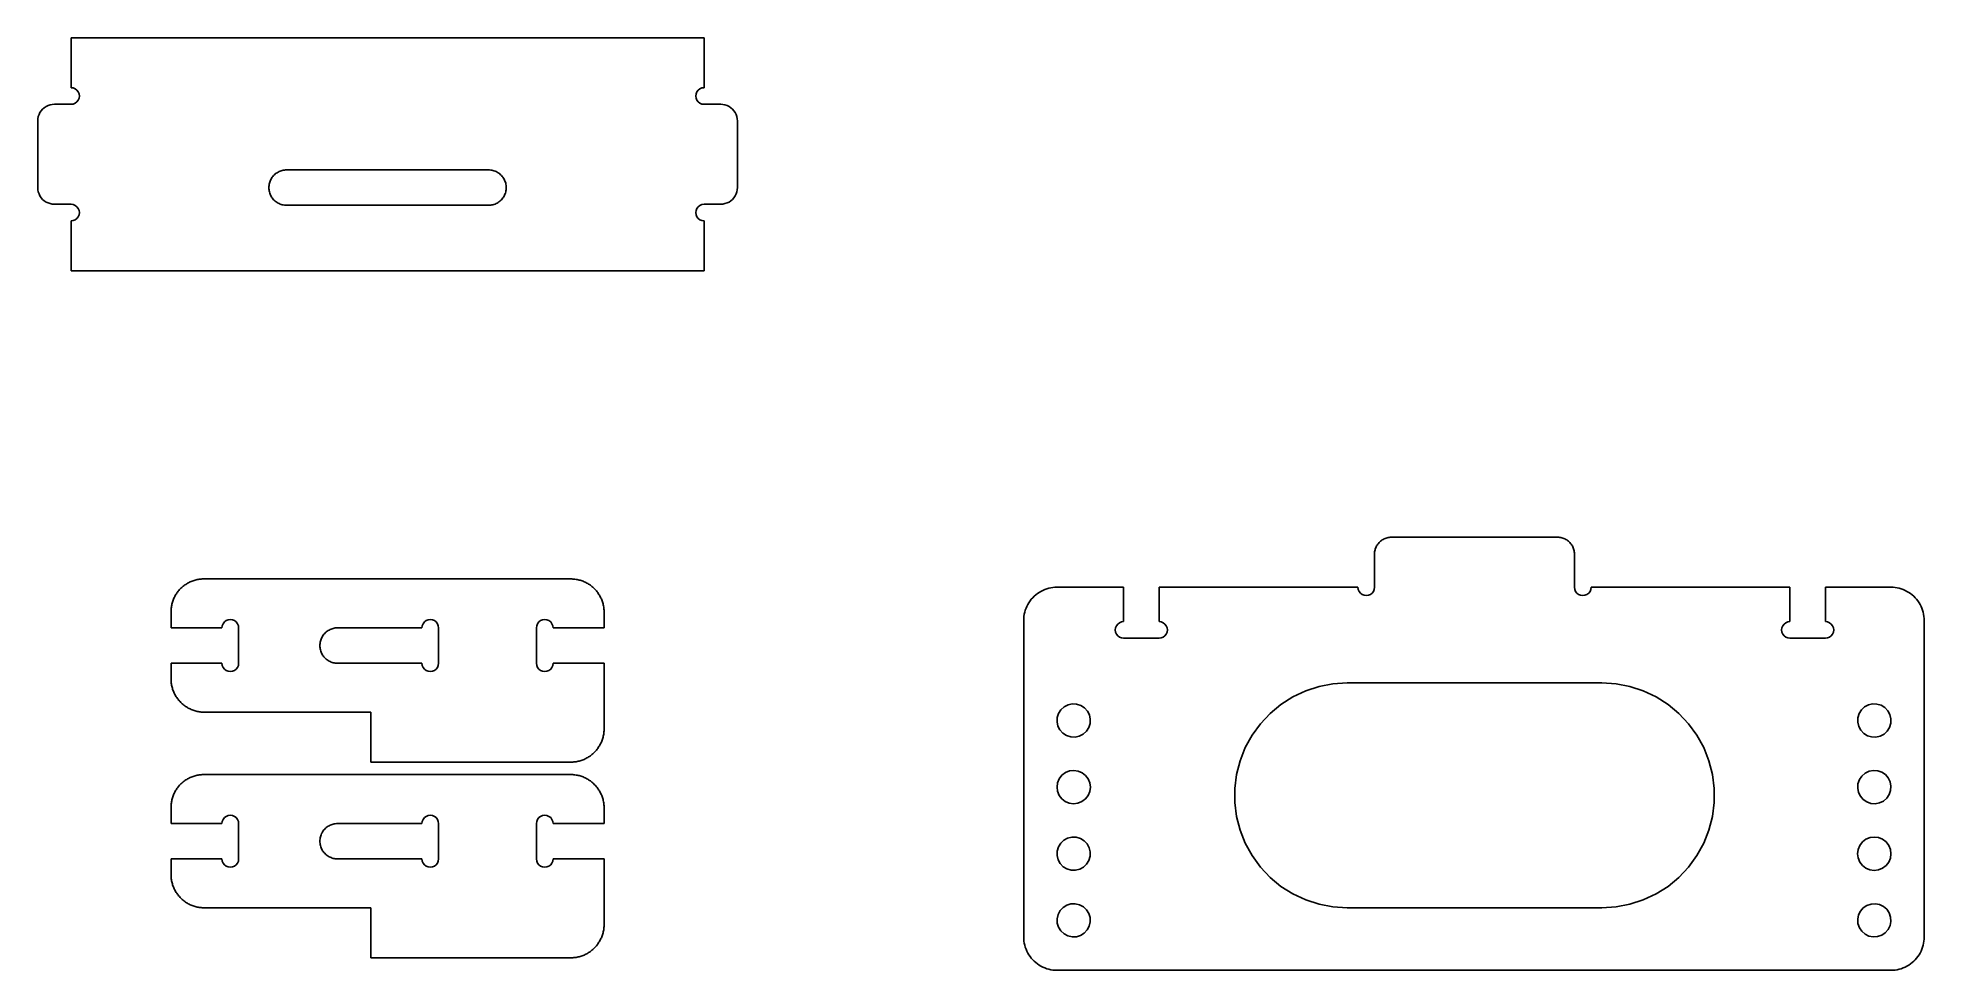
# Model space of a CAD drawing. Extents: x -14.2 to 14.2, y -7 to 7.
import ezdxf

# ---------------------------------------------------------------- set-up
doc = ezdxf.new("R2010")
doc.units = 0
doc.header["$MEASUREMENT"] = 0
doc.layers.get('0').update_dxf_attribs({"linetype": 'CONTINUOUS'})

msp = doc.modelspace()

# ---------------------------------------------------------------- linework, layer by layer
for p, q in [((-13.656, 7), (-4.156, 7)), ((-13.656, 6.25), (-13.656, 7)), ((-4.156, 6.25), (-4.156, 7)), ((-13.656, 6.25), (-13.624, 6.246)), ((-13.624, 6.246), (-13.594, 6.233)), ((-13.594, 6.233), (-13.568, 6.213)), ((-4.245, 6.213), (-4.219, 6.233)), ((-4.219, 6.233), (-4.189, 6.246)), ((-4.189, 6.246), (-4.156, 6.25)), ((-14.058, 5.948), (-14.083, 5.927)), ((-14.031, 5.967), (-14.058, 5.948)), ((-14.002, 5.981), (-14.031, 5.967)), ((-13.971, 5.991), (-14.002, 5.981)), ((-13.939, 5.998), (-13.971, 5.991)), ((-13.906, 6), (-13.939, 5.998)), ((-13.906, 6), (-13.656, 6)), ((-13.624, 6.004), (-13.656, 6)), ((-13.594, 6.017), (-13.624, 6.004)), ((-13.568, 6.037), (-13.594, 6.017)), ((-13.568, 6.213), (-13.548, 6.187)), ((-13.548, 6.062), (-13.568, 6.037)), ((-13.548, 6.187), (-13.536, 6.157)), ((-13.536, 6.093), (-13.548, 6.062)), ((-13.536, 6.157), (-13.531, 6.125)), ((-13.531, 6.125), (-13.536, 6.093)), ((-4.281, 6.125), (-4.277, 6.157)), ((-4.277, 6.093), (-4.281, 6.125)), ((-4.277, 6.157), (-4.265, 6.187)), ((-4.265, 6.062), (-4.277, 6.093)), ((-4.265, 6.187), (-4.245, 6.213)), ((-4.245, 6.037), (-4.265, 6.062)), ((-4.219, 6.017), (-4.245, 6.037)), ((-4.189, 6.004), (-4.219, 6.017)), ((-4.156, 6), (-4.189, 6.004)), ((-4.156, 6), (-3.906, 6)), ((-3.874, 5.998), (-3.906, 6)), ((-3.842, 5.991), (-3.874, 5.998)), ((-3.811, 5.981), (-3.842, 5.991)), ((-3.781, 5.967), (-3.811, 5.981)), ((-3.754, 5.948), (-3.781, 5.967)), ((-3.729, 5.927), (-3.754, 5.948)), ((-14.154, 5.783), (-14.156, 5.75)), ((-14.156, 4.75), (-14.156, 5.75)), ((-14.148, 5.815), (-14.154, 5.783)), ((-14.137, 5.846), (-14.148, 5.815)), ((-14.123, 5.875), (-14.137, 5.846)), ((-14.105, 5.902), (-14.123, 5.875)), ((-14.083, 5.927), (-14.105, 5.902)), ((-3.708, 5.902), (-3.729, 5.927)), ((-3.69, 5.875), (-3.708, 5.902)), ((-3.675, 5.846), (-3.69, 5.875)), ((-3.665, 5.815), (-3.675, 5.846)), ((-3.658, 5.783), (-3.665, 5.815)), ((-3.656, 5.75), (-3.658, 5.783)), ((-3.656, 5.75), (-3.656, 4.75)), ((-10.683, 4.8), (-10.679, 4.816)), ((-10.679, 4.816), (-10.674, 4.832)), ((-10.674, 4.832), (-10.669, 4.848)), ((-10.669, 4.848), (-10.662, 4.863)), ((-10.662, 4.863), (-10.655, 4.878)), ((-10.655, 4.878), (-10.646, 4.892)), ((-10.646, 4.892), (-10.637, 4.906)), ((-10.637, 4.906), (-10.627, 4.919)), ((-10.627, 4.919), (-10.616, 4.932)), ((-10.616, 4.932), (-10.604, 4.944)), ((-10.604, 4.944), (-10.591, 4.955)), ((-10.591, 4.955), (-10.578, 4.965)), ((-10.578, 4.965), (-10.564, 4.974)), ((-10.564, 4.974), (-10.55, 4.983)), ((-10.55, 4.983), (-10.535, 4.99)), ((-10.535, 4.99), (-10.52, 4.997)), ((-10.52, 4.997), (-10.504, 5.003)), ((-10.504, 5.003), (-10.488, 5.007)), ((-10.488, 5.007), (-10.472, 5.011)), ((-10.472, 5.011), (-10.455, 5.014)), ((-10.455, 5.014), (-10.439, 5.015)), ((-10.439, 5.015), (-10.422, 5.016)), ((-7.391, 5.016), (-10.422, 5.016)), ((-7.391, 5.016), (-7.374, 5.015)), ((-7.374, 5.015), (-7.357, 5.014)), ((-7.357, 5.014), (-7.341, 5.011)), ((-7.341, 5.011), (-7.325, 5.007)), ((-7.325, 5.007), (-7.309, 5.003)), ((-7.309, 5.003), (-7.293, 4.997)), ((-7.293, 4.997), (-7.278, 4.99)), ((-7.278, 4.99), (-7.263, 4.983)), ((-7.263, 4.983), (-7.248, 4.974)), ((-7.248, 4.974), (-7.234, 4.965)), ((-7.234, 4.965), (-7.221, 4.955)), ((-7.221, 4.955), (-7.209, 4.944)), ((-7.209, 4.944), (-7.197, 4.932)), ((-7.197, 4.932), (-7.186, 4.919)), ((-7.186, 4.919), (-7.176, 4.906)), ((-7.176, 4.906), (-7.166, 4.892)), ((-7.166, 4.892), (-7.158, 4.878)), ((-7.158, 4.878), (-7.15, 4.863)), ((-7.15, 4.863), (-7.144, 4.848)), ((-7.144, 4.848), (-7.138, 4.832)), ((-7.138, 4.832), (-7.133, 4.816)), ((-7.133, 4.816), (-7.13, 4.8)), ((-14.154, 4.717), (-14.156, 4.75)), ((-14.148, 4.685), (-14.154, 4.717)), ((-14.137, 4.654), (-14.148, 4.685)), ((-14.123, 4.625), (-14.137, 4.654)), ((-14.105, 4.598), (-14.123, 4.625)), ((-14.083, 4.573), (-14.105, 4.598)), ((-14.058, 4.552), (-14.083, 4.573)), ((-14.031, 4.533), (-14.058, 4.552)), ((-14.002, 4.519), (-14.031, 4.533)), ((-10.688, 4.75), (-10.687, 4.767)), ((-10.687, 4.733), (-10.688, 4.75)), ((-10.687, 4.767), (-10.685, 4.783)), ((-10.685, 4.717), (-10.687, 4.733)), ((-10.685, 4.783), (-10.683, 4.8)), ((-10.683, 4.7), (-10.685, 4.717)), ((-10.679, 4.684), (-10.683, 4.7)), ((-10.674, 4.668), (-10.679, 4.684)), ((-10.669, 4.652), (-10.674, 4.668)), ((-10.662, 4.637), (-10.669, 4.652)), ((-10.655, 4.622), (-10.662, 4.637)), ((-10.646, 4.608), (-10.655, 4.622)), ((-10.637, 4.594), (-10.646, 4.608)), ((-10.627, 4.581), (-10.637, 4.594)), ((-10.616, 4.568), (-10.627, 4.581)), ((-10.604, 4.556), (-10.616, 4.568)), ((-10.591, 4.545), (-10.604, 4.556)), ((-10.578, 4.535), (-10.591, 4.545)), ((-10.564, 4.526), (-10.578, 4.535)), ((-7.234, 4.535), (-7.248, 4.526)), ((-7.221, 4.545), (-7.234, 4.535)), ((-7.209, 4.556), (-7.221, 4.545)), ((-7.197, 4.568), (-7.209, 4.556)), ((-7.186, 4.581), (-7.197, 4.568)), ((-7.176, 4.594), (-7.186, 4.581)), ((-7.166, 4.608), (-7.176, 4.594)), ((-7.158, 4.622), (-7.166, 4.608)), ((-7.15, 4.637), (-7.158, 4.622)), ((-7.144, 4.652), (-7.15, 4.637)), ((-7.138, 4.668), (-7.144, 4.652)), ((-7.133, 4.684), (-7.138, 4.668)), ((-7.13, 4.7), (-7.133, 4.684)), ((-7.13, 4.8), (-7.127, 4.783)), ((-7.127, 4.717), (-7.13, 4.7)), ((-7.127, 4.783), (-7.126, 4.767)), ((-7.126, 4.733), (-7.127, 4.717)), ((-7.126, 4.767), (-7.125, 4.75)), ((-7.125, 4.75), (-7.126, 4.733)), ((-3.781, 4.533), (-3.811, 4.519)), ((-3.754, 4.552), (-3.781, 4.533)), ((-3.729, 4.573), (-3.754, 4.552)), ((-3.708, 4.598), (-3.729, 4.573)), ((-3.69, 4.625), (-3.708, 4.598)), ((-3.675, 4.654), (-3.69, 4.625)), ((-3.665, 4.685), (-3.675, 4.654)), ((-3.658, 4.717), (-3.665, 4.685)), ((-3.656, 4.75), (-3.658, 4.717)), ((-13.971, 4.509), (-14.002, 4.519)), ((-13.939, 4.502), (-13.971, 4.509)), ((-13.906, 4.5), (-13.939, 4.502)), ((-13.656, 4.5), (-13.906, 4.5)), ((-13.656, 4.5), (-13.624, 4.496)), ((-13.624, 4.254), (-13.656, 4.25)), ((-13.656, 4.25), (-13.656, 3.5)), ((-13.624, 4.496), (-13.594, 4.483)), ((-13.594, 4.267), (-13.624, 4.254)), ((-13.594, 4.483), (-13.568, 4.463)), ((-13.568, 4.287), (-13.594, 4.267)), ((-13.568, 4.463), (-13.548, 4.437)), ((-13.548, 4.312), (-13.568, 4.287)), ((-13.548, 4.437), (-13.536, 4.407)), ((-13.536, 4.343), (-13.548, 4.312)), ((-13.536, 4.407), (-13.531, 4.375)), ((-13.531, 4.375), (-13.536, 4.343)), ((-10.55, 4.517), (-10.564, 4.526)), ((-10.535, 4.51), (-10.55, 4.517)), ((-10.52, 4.503), (-10.535, 4.51)), ((-10.504, 4.497), (-10.52, 4.503)), ((-10.488, 4.493), (-10.504, 4.497)), ((-10.472, 4.489), (-10.488, 4.493)), ((-10.455, 4.486), (-10.472, 4.489)), ((-10.439, 4.485), (-10.455, 4.486)), ((-10.422, 4.484), (-10.439, 4.485)), ((-10.422, 4.484), (-7.391, 4.484)), ((-7.374, 4.485), (-7.391, 4.484)), ((-7.357, 4.486), (-7.374, 4.485)), ((-7.341, 4.489), (-7.357, 4.486)), ((-7.325, 4.493), (-7.341, 4.489)), ((-7.309, 4.497), (-7.325, 4.493)), ((-7.293, 4.503), (-7.309, 4.497)), ((-7.278, 4.51), (-7.293, 4.503)), ((-7.263, 4.517), (-7.278, 4.51)), ((-7.248, 4.526), (-7.263, 4.517)), ((-4.281, 4.375), (-4.277, 4.407)), ((-4.277, 4.343), (-4.281, 4.375)), ((-4.277, 4.407), (-4.265, 4.437)), ((-4.265, 4.312), (-4.277, 4.343)), ((-4.265, 4.437), (-4.245, 4.463)), ((-4.245, 4.287), (-4.265, 4.312)), ((-4.245, 4.463), (-4.219, 4.483)), ((-4.219, 4.267), (-4.245, 4.287)), ((-4.219, 4.483), (-4.189, 4.496)), ((-4.189, 4.254), (-4.219, 4.267)), ((-4.189, 4.496), (-4.156, 4.5)), ((-4.156, 4.25), (-4.189, 4.254)), ((-3.906, 4.5), (-4.156, 4.5)), ((-4.156, 4.25), (-4.156, 3.5)), ((-3.874, 4.502), (-3.906, 4.5)), ((-3.842, 4.509), (-3.874, 4.502)), ((-3.811, 4.519), (-3.842, 4.509)), ((-4.156, 3.5), (-13.656, 3.5)), ((5.997, -0.557), (5.985, -0.568)), ((6.009, -0.548), (5.997, -0.557)), ((6.022, -0.539), (6.009, -0.548)), ((6.036, -0.531), (6.022, -0.539)), ((6.05, -0.524), (6.036, -0.531)), ((6.064, -0.518), (6.05, -0.524)), ((6.079, -0.512), (6.064, -0.518)), ((6.094, -0.508), (6.079, -0.512)), ((6.109, -0.504), (6.094, -0.508)), ((6.125, -0.502), (6.109, -0.504)), ((6.141, -0.5), (6.125, -0.502)), ((6.156, -0.5), (6.141, -0.5)), ((6.156, -0.5), (8.656, -0.5)), ((8.672, -0.5), (8.656, -0.5)), ((8.688, -0.502), (8.672, -0.5)), ((8.703, -0.504), (8.688, -0.502)), ((8.718, -0.508), (8.703, -0.504)), ((8.734, -0.512), (8.718, -0.508)), ((8.748, -0.518), (8.734, -0.512)), ((8.763, -0.524), (8.748, -0.518)), ((8.777, -0.531), (8.763, -0.524)), ((8.79, -0.539), (8.777, -0.531)), ((8.803, -0.548), (8.79, -0.539)), ((8.816, -0.557), (8.803, -0.548)), ((8.827, -0.568), (8.816, -0.557)), ((5.907, -0.734), (5.906, -0.75)), ((5.906, -0.75), (5.906, -1.25)), ((5.908, -0.719), (5.907, -0.734)), ((5.911, -0.703), (5.908, -0.719)), ((5.914, -0.688), (5.911, -0.703)), ((5.918, -0.673), (5.914, -0.688)), ((5.924, -0.658), (5.918, -0.673)), ((5.93, -0.644), (5.924, -0.658)), ((5.937, -0.63), (5.93, -0.644)), ((5.945, -0.616), (5.937, -0.63)), ((5.954, -0.603), (5.945, -0.616)), ((5.964, -0.591), (5.954, -0.603)), ((5.974, -0.579), (5.964, -0.591)), ((5.985, -0.568), (5.974, -0.579)), ((8.838, -0.579), (8.827, -0.568)), ((8.849, -0.591), (8.838, -0.579)), ((8.859, -0.603), (8.849, -0.591)), ((8.867, -0.616), (8.859, -0.603)), ((8.875, -0.63), (8.867, -0.616)), ((8.882, -0.644), (8.875, -0.63)), ((8.889, -0.658), (8.882, -0.644)), ((8.894, -0.673), (8.889, -0.658)), ((8.898, -0.688), (8.894, -0.673)), ((8.902, -0.703), (8.898, -0.688)), ((8.904, -0.719), (8.902, -0.703)), ((8.906, -0.734), (8.904, -0.719)), ((8.906, -0.75), (8.906, -0.734)), ((8.906, -1.25), (8.906, -0.75)), ((-11.749, -1.132), (-11.764, -1.135)), ((-11.733, -1.13), (-11.749, -1.132)), ((-11.718, -1.128), (-11.733, -1.13)), ((-11.703, -1.126), (-11.718, -1.128)), ((-11.687, -1.125), (-11.703, -1.126)), ((-11.672, -1.125), (-11.687, -1.125)), ((-6.156, -1.125), (-11.672, -1.125)), ((-6.156, -1.125), (-6.141, -1.125)), ((-6.141, -1.125), (-6.125, -1.126)), ((-6.125, -1.126), (-6.109, -1.127)), ((-6.109, -1.127), (-6.094, -1.129)), ((-6.094, -1.129), (-6.078, -1.131)), ((-6.078, -1.131), (-6.063, -1.134)), ((-12.113, -1.415), (-12.119, -1.429)), ((-12.106, -1.401), (-12.113, -1.415)), ((-12.099, -1.387), (-12.106, -1.401)), ((-12.092, -1.373), (-12.099, -1.387)), ((-12.084, -1.36), (-12.092, -1.373)), ((-12.075, -1.347), (-12.084, -1.36)), ((-12.067, -1.334), (-12.075, -1.347)), ((-12.058, -1.322), (-12.067, -1.334)), ((-12.048, -1.309), (-12.058, -1.322)), ((-12.038, -1.297), (-12.048, -1.309)), ((-12.028, -1.286), (-12.038, -1.297)), ((-12.018, -1.275), (-12.028, -1.286)), ((-12.007, -1.264), (-12.018, -1.275)), ((-11.995, -1.253), (-12.007, -1.264)), ((-11.984, -1.243), (-11.995, -1.253)), ((-11.972, -1.233), (-11.984, -1.243)), ((-11.96, -1.223), (-11.972, -1.233)), ((-11.947, -1.214), (-11.96, -1.223)), ((-11.934, -1.206), (-11.947, -1.214)), ((-11.921, -1.197), (-11.934, -1.206)), ((-11.908, -1.19), (-11.921, -1.197)), ((-11.894, -1.182), (-11.908, -1.19)), ((-11.881, -1.175), (-11.894, -1.182)), ((-11.867, -1.169), (-11.881, -1.175)), ((-11.852, -1.162), (-11.867, -1.169)), ((-11.838, -1.157), (-11.852, -1.162)), ((-11.823, -1.151), (-11.838, -1.157)), ((-11.809, -1.147), (-11.823, -1.151)), ((-11.794, -1.142), (-11.809, -1.147)), ((-11.779, -1.139), (-11.794, -1.142)), ((-11.764, -1.135), (-11.779, -1.139)), ((-6.063, -1.134), (-6.047, -1.137)), ((-6.047, -1.137), (-6.032, -1.141)), ((-6.032, -1.141), (-6.017, -1.145)), ((-6.017, -1.145), (-6.002, -1.149)), ((-6.002, -1.149), (-5.987, -1.155)), ((-5.987, -1.155), (-5.972, -1.16)), ((-5.972, -1.16), (-5.958, -1.166)), ((-5.958, -1.166), (-5.943, -1.173)), ((-5.943, -1.173), (-5.929, -1.179)), ((-5.929, -1.179), (-5.915, -1.187)), ((-5.915, -1.187), (-5.902, -1.195)), ((-5.902, -1.195), (-5.888, -1.203)), ((-5.888, -1.203), (-5.875, -1.211)), ((-5.875, -1.211), (-5.862, -1.22)), ((-5.862, -1.22), (-5.85, -1.23)), ((-5.85, -1.23), (-5.838, -1.24)), ((-5.838, -1.24), (-5.826, -1.25)), ((-5.826, -1.25), (-5.814, -1.261)), ((-5.814, -1.261), (-5.803, -1.271)), ((-5.803, -1.271), (-5.792, -1.283)), ((-5.792, -1.283), (-5.781, -1.294)), ((-5.781, -1.294), (-5.771, -1.306)), ((-5.771, -1.306), (-5.761, -1.319)), ((-5.761, -1.319), (-5.752, -1.331)), ((-5.752, -1.331), (-5.743, -1.344)), ((-5.743, -1.344), (-5.734, -1.357)), ((-5.734, -1.357), (-5.726, -1.37)), ((-5.726, -1.37), (-5.718, -1.384)), ((-5.718, -1.384), (-5.711, -1.398)), ((-5.711, -1.398), (-5.704, -1.412)), ((-5.704, -1.412), (-5.697, -1.426)), ((0.755, -1.431), (0.776, -1.408)), ((0.776, -1.408), (0.798, -1.386)), ((0.798, -1.386), (0.822, -1.365)), ((0.822, -1.365), (0.847, -1.345)), ((0.847, -1.345), (0.873, -1.328)), ((0.873, -1.328), (0.9, -1.312)), ((0.9, -1.312), (0.928, -1.298)), ((0.928, -1.298), (0.957, -1.285)), ((0.957, -1.285), (0.986, -1.274)), ((0.986, -1.274), (1.016, -1.266)), ((1.016, -1.266), (1.047, -1.259)), ((1.047, -1.259), (1.078, -1.254)), ((1.078, -1.254), (1.109, -1.251)), ((1.109, -1.251), (1.141, -1.25)), ((2.141, -1.25), (1.141, -1.25)), ((2.141, -1.766), (2.141, -1.25)), ((2.672, -1.25), (2.672, -1.766)), ((5.656, -1.25), (2.672, -1.25)), ((5.661, -1.282), (5.656, -1.25)), ((5.673, -1.312), (5.661, -1.282)), ((5.693, -1.338), (5.673, -1.312)), ((5.719, -1.358), (5.693, -1.338)), ((5.749, -1.371), (5.719, -1.358)), ((5.781, -1.375), (5.749, -1.371)), ((5.814, -1.371), (5.781, -1.375)), ((5.844, -1.358), (5.814, -1.371)), ((5.87, -1.338), (5.844, -1.358)), ((5.89, -1.312), (5.87, -1.338)), ((5.902, -1.282), (5.89, -1.312)), ((5.906, -1.25), (5.902, -1.282)), ((8.911, -1.282), (8.906, -1.25)), ((8.923, -1.312), (8.911, -1.282)), ((8.943, -1.338), (8.923, -1.312)), ((8.969, -1.358), (8.943, -1.338)), ((8.999, -1.371), (8.969, -1.358)), ((9.031, -1.375), (8.999, -1.371)), ((9.064, -1.371), (9.031, -1.375)), ((9.094, -1.358), (9.064, -1.371)), ((9.12, -1.338), (9.094, -1.358)), ((9.14, -1.312), (9.12, -1.338)), ((9.152, -1.282), (9.14, -1.312)), ((9.156, -1.25), (9.152, -1.282)), ((12.141, -1.25), (9.156, -1.25)), ((12.141, -1.25), (12.141, -1.766)), ((13.656, -1.25), (12.672, -1.25)), ((12.672, -1.766), (12.672, -1.25)), ((13.688, -1.251), (13.656, -1.25)), ((13.719, -1.254), (13.688, -1.251)), ((13.75, -1.259), (13.719, -1.254)), ((13.781, -1.266), (13.75, -1.259)), ((13.811, -1.274), (13.781, -1.266)), ((13.84, -1.285), (13.811, -1.274)), ((13.869, -1.298), (13.84, -1.285)), ((13.897, -1.312), (13.869, -1.298)), ((13.924, -1.328), (13.897, -1.312)), ((13.95, -1.345), (13.924, -1.328)), ((13.975, -1.365), (13.95, -1.345)), ((13.999, -1.386), (13.975, -1.365)), ((14.021, -1.408), (13.999, -1.386)), ((14.042, -1.431), (14.021, -1.408)), ((-12.155, -1.578), (-12.156, -1.594)), ((-12.156, -1.594), (-12.156, -1.609)), ((-12.156, -1.609), (-12.156, -1.859)), ((-12.153, -1.563), (-12.155, -1.578)), ((-12.151, -1.548), (-12.153, -1.563)), ((-12.149, -1.532), (-12.151, -1.548)), ((-12.146, -1.517), (-12.149, -1.532)), ((-12.143, -1.502), (-12.146, -1.517)), ((-12.139, -1.487), (-12.143, -1.502)), ((-12.135, -1.472), (-12.139, -1.487)), ((-12.13, -1.458), (-12.135, -1.472)), ((-12.125, -1.443), (-12.13, -1.458)), ((-12.119, -1.429), (-12.125, -1.443)), ((-5.697, -1.426), (-5.691, -1.441)), ((-5.691, -1.441), (-5.686, -1.456)), ((-5.686, -1.456), (-5.681, -1.47)), ((-5.681, -1.47), (-5.676, -1.486)), ((-5.676, -1.486), (-5.672, -1.501)), ((-5.672, -1.501), (-5.668, -1.516)), ((-5.668, -1.516), (-5.665, -1.531)), ((-5.665, -1.531), (-5.662, -1.547)), ((-5.662, -1.547), (-5.66, -1.562)), ((-5.66, -1.562), (-5.658, -1.578)), ((-5.658, -1.578), (-5.657, -1.594)), ((-5.657, -1.594), (-5.656, -1.609)), ((-5.656, -1.609), (-5.656, -1.625)), ((-5.656, -1.859), (-5.656, -1.625)), ((0.642, -1.719), (0.645, -1.687)), ((0.645, -1.687), (0.649, -1.656)), ((0.649, -1.656), (0.656, -1.626)), ((0.656, -1.626), (0.665, -1.595)), ((0.665, -1.595), (0.676, -1.566)), ((0.676, -1.566), (0.688, -1.537)), ((0.688, -1.537), (0.702, -1.509)), ((0.702, -1.509), (0.718, -1.482)), ((0.718, -1.482), (0.736, -1.456)), ((0.736, -1.456), (0.755, -1.431)), ((14.061, -1.456), (14.042, -1.431)), ((14.078, -1.482), (14.061, -1.456)), ((14.094, -1.509), (14.078, -1.482)), ((14.109, -1.537), (14.094, -1.509)), ((14.121, -1.566), (14.109, -1.537)), ((14.132, -1.595), (14.121, -1.566)), ((14.141, -1.626), (14.132, -1.595)), ((14.147, -1.656), (14.141, -1.626)), ((14.152, -1.687), (14.147, -1.656)), ((14.155, -1.719), (14.152, -1.687)), ((-11.391, -1.859), (-12.156, -1.859)), ((-11.391, -1.859), (-11.386, -1.827)), ((-11.386, -1.827), (-11.374, -1.797)), ((-11.374, -1.797), (-11.354, -1.771)), ((-11.354, -1.771), (-11.328, -1.751)), ((-11.328, -1.751), (-11.298, -1.739)), ((-11.298, -1.739), (-11.266, -1.734)), ((-11.266, -1.734), (-11.233, -1.739)), ((-11.233, -1.739), (-11.203, -1.751)), ((-11.203, -1.751), (-11.177, -1.771)), ((-11.177, -1.771), (-11.157, -1.797)), ((-11.157, -1.797), (-11.145, -1.827)), ((-11.145, -1.827), (-11.141, -1.859)), ((-11.141, -2.391), (-11.141, -1.859)), ((-9.881, -1.983), (-9.871, -1.969)), ((-9.871, -1.969), (-9.861, -1.956)), ((-9.861, -1.956), (-9.85, -1.943)), ((-9.85, -1.943), (-9.838, -1.931)), ((-9.838, -1.931), (-9.826, -1.92)), ((-9.826, -1.92), (-9.812, -1.91)), ((-9.812, -1.91), (-9.799, -1.901)), ((-9.799, -1.901), (-9.784, -1.892)), ((-9.784, -1.892), (-9.769, -1.885)), ((-9.769, -1.885), (-9.754, -1.878)), ((-9.754, -1.878), (-9.738, -1.872)), ((-9.738, -1.872), (-9.722, -1.868)), ((-9.722, -1.868), (-9.706, -1.864)), ((-9.706, -1.864), (-9.69, -1.861)), ((-9.69, -1.861), (-9.673, -1.86)), ((-9.673, -1.86), (-9.656, -1.859)), ((-8.391, -1.859), (-9.656, -1.859)), ((-8.386, -1.827), (-8.391, -1.859)), ((-8.374, -1.797), (-8.386, -1.827)), ((-8.354, -1.771), (-8.374, -1.797)), ((-8.328, -1.751), (-8.354, -1.771)), ((-8.298, -1.739), (-8.328, -1.751)), ((-8.266, -1.734), (-8.298, -1.739)), ((-8.233, -1.739), (-8.266, -1.734)), ((-8.203, -1.751), (-8.233, -1.739)), ((-8.177, -1.771), (-8.203, -1.751)), ((-8.157, -1.797), (-8.177, -1.771)), ((-8.145, -1.827), (-8.157, -1.797)), ((-8.141, -1.859), (-8.145, -1.827)), ((-8.141, -1.859), (-8.141, -2.391)), ((-6.672, -1.859), (-6.668, -1.827)), ((-6.672, -2.391), (-6.672, -1.859)), ((-6.668, -1.827), (-6.655, -1.797)), ((-6.655, -1.797), (-6.635, -1.771)), ((-6.635, -1.771), (-6.609, -1.751)), ((-6.609, -1.751), (-6.579, -1.739)), ((-6.579, -1.739), (-6.547, -1.734)), ((-6.547, -1.734), (-6.515, -1.739)), ((-6.515, -1.739), (-6.484, -1.751)), ((-6.484, -1.751), (-6.458, -1.771)), ((-6.458, -1.771), (-6.439, -1.797)), ((-6.439, -1.797), (-6.426, -1.827)), ((-6.426, -1.827), (-6.422, -1.859)), ((-6.422, -1.859), (-5.656, -1.859)), ((0.641, -1.75), (0.642, -1.719)), ((0.641, -6.5), (0.641, -1.75)), ((2.016, -1.891), (2.02, -1.858)), ((2.02, -1.923), (2.016, -1.891)), ((2.02, -1.858), (2.032, -1.828)), ((2.032, -1.953), (2.02, -1.923)), ((2.032, -1.828), (2.052, -1.802)), ((2.052, -1.979), (2.032, -1.953)), ((2.052, -1.802), (2.078, -1.782)), ((2.078, -1.999), (2.052, -1.979)), ((2.078, -1.782), (2.108, -1.77)), ((2.108, -1.77), (2.141, -1.766)), ((2.672, -1.766), (2.704, -1.77)), ((2.704, -1.77), (2.734, -1.782)), ((2.734, -1.782), (2.76, -1.802)), ((2.76, -1.979), (2.734, -1.999)), ((2.76, -1.802), (2.78, -1.828)), ((2.78, -1.953), (2.76, -1.979)), ((2.78, -1.828), (2.793, -1.858)), ((2.793, -1.923), (2.78, -1.953)), ((2.793, -1.858), (2.797, -1.891)), ((2.797, -1.891), (2.793, -1.923)), ((12.016, -1.891), (12.02, -1.858)), ((12.02, -1.923), (12.016, -1.891)), ((12.02, -1.858), (12.032, -1.828)), ((12.032, -1.953), (12.02, -1.923)), ((12.032, -1.828), (12.052, -1.802)), ((12.052, -1.979), (12.032, -1.953)), ((12.052, -1.802), (12.078, -1.782)), ((12.078, -1.999), (12.052, -1.979)), ((12.078, -1.782), (12.108, -1.77)), ((12.108, -1.77), (12.141, -1.766)), ((12.672, -1.766), (12.704, -1.77)), ((12.704, -1.77), (12.734, -1.782)), ((12.734, -1.782), (12.76, -1.802)), ((12.76, -1.979), (12.734, -1.999)), ((12.76, -1.802), (12.78, -1.828)), ((12.78, -1.953), (12.76, -1.979)), ((12.78, -1.828), (12.793, -1.858)), ((12.793, -1.923), (12.78, -1.953)), ((12.793, -1.858), (12.797, -1.891)), ((12.797, -1.891), (12.793, -1.923)), ((14.156, -1.75), (14.155, -1.719)), ((14.156, -1.75), (14.156, -6.5)), ((-9.922, -2.125), (-9.921, -2.108)), ((-9.921, -2.142), (-9.922, -2.125)), ((-9.921, -2.108), (-9.92, -2.092)), ((-9.92, -2.158), (-9.921, -2.142)), ((-9.92, -2.092), (-9.917, -2.075)), ((-9.917, -2.175), (-9.92, -2.158)), ((-9.917, -2.075), (-9.914, -2.059)), ((-9.914, -2.191), (-9.917, -2.175)), ((-9.914, -2.059), (-9.909, -2.043)), ((-9.909, -2.207), (-9.914, -2.191)), ((-9.909, -2.043), (-9.903, -2.027)), ((-9.903, -2.223), (-9.909, -2.207)), ((-9.903, -2.027), (-9.897, -2.012)), ((-9.897, -2.238), (-9.903, -2.223)), ((-9.897, -2.012), (-9.889, -1.997)), ((-9.889, -2.253), (-9.897, -2.238)), ((-9.889, -1.997), (-9.881, -1.983)), ((-9.881, -2.267), (-9.889, -2.253)), ((2.108, -2.011), (2.078, -1.999)), ((2.141, -2.016), (2.108, -2.011)), ((2.672, -2.016), (2.141, -2.016)), ((2.704, -2.011), (2.672, -2.016)), ((2.734, -1.999), (2.704, -2.011)), ((12.108, -2.011), (12.078, -1.999)), ((12.141, -2.016), (12.108, -2.011)), ((12.141, -2.016), (12.672, -2.016)), ((12.704, -2.011), (12.672, -2.016)), ((12.734, -1.999), (12.704, -2.011)), ((-12.156, -2.625), (-12.156, -2.391)), ((-12.156, -2.391), (-11.391, -2.391)), ((-11.386, -2.423), (-11.391, -2.391)), ((-11.374, -2.453), (-11.386, -2.423)), ((-11.354, -2.479), (-11.374, -2.453)), ((-11.328, -2.499), (-11.354, -2.479)), ((-11.298, -2.511), (-11.328, -2.499)), ((-11.266, -2.516), (-11.298, -2.511)), ((-11.233, -2.511), (-11.266, -2.516)), ((-11.203, -2.499), (-11.233, -2.511)), ((-11.177, -2.479), (-11.203, -2.499)), ((-11.157, -2.453), (-11.177, -2.479)), ((-11.145, -2.423), (-11.157, -2.453)), ((-11.141, -2.391), (-11.145, -2.423)), ((-9.871, -2.281), (-9.881, -2.267)), ((-9.861, -2.294), (-9.871, -2.281)), ((-9.85, -2.307), (-9.861, -2.294)), ((-9.838, -2.319), (-9.85, -2.307)), ((-9.826, -2.33), (-9.838, -2.319)), ((-9.812, -2.34), (-9.826, -2.33)), ((-9.799, -2.349), (-9.812, -2.34)), ((-9.784, -2.358), (-9.799, -2.349)), ((-9.769, -2.365), (-9.784, -2.358)), ((-9.754, -2.372), (-9.769, -2.365)), ((-9.738, -2.378), (-9.754, -2.372)), ((-9.722, -2.382), (-9.738, -2.378)), ((-9.706, -2.386), (-9.722, -2.382)), ((-9.69, -2.389), (-9.706, -2.386)), ((-9.673, -2.39), (-9.69, -2.389)), ((-9.656, -2.391), (-9.673, -2.39)), ((-8.391, -2.391), (-9.656, -2.391)), ((-8.391, -2.391), (-8.386, -2.423)), ((-8.386, -2.423), (-8.374, -2.453)), ((-8.374, -2.453), (-8.354, -2.479)), ((-8.354, -2.479), (-8.328, -2.499)), ((-8.328, -2.499), (-8.298, -2.511)), ((-8.298, -2.511), (-8.266, -2.516)), ((-8.266, -2.516), (-8.233, -2.511)), ((-8.233, -2.511), (-8.203, -2.499)), ((-8.203, -2.499), (-8.177, -2.479)), ((-8.177, -2.479), (-8.157, -2.453)), ((-8.157, -2.453), (-8.145, -2.423)), ((-8.145, -2.423), (-8.141, -2.391)), ((-6.668, -2.423), (-6.672, -2.391)), ((-6.655, -2.453), (-6.668, -2.423)), ((-6.635, -2.479), (-6.655, -2.453)), ((-6.609, -2.499), (-6.635, -2.479)), ((-6.579, -2.511), (-6.609, -2.499)), ((-6.547, -2.516), (-6.579, -2.511)), ((-6.515, -2.511), (-6.547, -2.516)), ((-6.484, -2.499), (-6.515, -2.511)), ((-6.458, -2.479), (-6.484, -2.499)), ((-6.439, -2.453), (-6.458, -2.479)), ((-6.426, -2.423), (-6.439, -2.453)), ((-6.422, -2.391), (-6.426, -2.423)), ((-5.656, -2.391), (-6.422, -2.391)), ((-5.656, -3.375), (-5.656, -2.391)), ((-12.156, -2.641), (-12.156, -2.625)), ((-12.155, -2.656), (-12.156, -2.641)), ((-12.154, -2.672), (-12.155, -2.656)), ((-12.152, -2.688), (-12.154, -2.672)), ((-12.15, -2.703), (-12.152, -2.688)), ((-12.147, -2.719), (-12.15, -2.703)), ((-12.144, -2.734), (-12.147, -2.719)), ((-12.141, -2.749), (-12.144, -2.734)), ((-12.136, -2.764), (-12.141, -2.749)), ((-12.132, -2.78), (-12.136, -2.764)), ((-12.127, -2.794), (-12.132, -2.78)), ((-12.121, -2.809), (-12.127, -2.794)), ((-12.115, -2.824), (-12.121, -2.809)), ((-12.109, -2.838), (-12.115, -2.824)), ((4.681, -2.896), (4.873, -2.806)), ((4.873, -2.806), (5.074, -2.741)), ((5.074, -2.741), (5.282, -2.701)), ((5.282, -2.701), (5.494, -2.687)), ((5.494, -2.687), (9.319, -2.687)), ((9.319, -2.687), (9.53, -2.701)), ((9.53, -2.701), (9.738, -2.741)), ((9.738, -2.741), (9.94, -2.806)), ((9.94, -2.806), (10.132, -2.896)), ((-12.102, -2.852), (-12.109, -2.838)), ((-12.094, -2.866), (-12.102, -2.852)), ((-12.087, -2.88), (-12.094, -2.866)), ((-12.078, -2.893), (-12.087, -2.88)), ((-12.07, -2.906), (-12.078, -2.893)), ((-12.061, -2.919), (-12.07, -2.906)), ((-12.051, -2.931), (-12.061, -2.919)), ((-12.042, -2.944), (-12.051, -2.931)), ((-12.031, -2.956), (-12.042, -2.944)), ((-12.021, -2.967), (-12.031, -2.956)), ((-12.01, -2.979), (-12.021, -2.967)), ((-11.999, -2.989), (-12.01, -2.979)), ((-11.987, -3), (-11.999, -2.989)), ((-11.975, -3.01), (-11.987, -3)), ((-11.963, -3.02), (-11.975, -3.01)), ((-11.95, -3.03), (-11.963, -3.02)), ((-11.937, -3.039), (-11.95, -3.03)), ((-11.924, -3.047), (-11.937, -3.039)), ((-11.911, -3.055), (-11.924, -3.047)), ((-11.897, -3.063), (-11.911, -3.055)), ((-11.883, -3.071), (-11.897, -3.063)), ((-11.869, -3.077), (-11.883, -3.071)), ((-11.855, -3.084), (-11.869, -3.077)), ((-11.84, -3.09), (-11.855, -3.084)), ((-11.826, -3.095), (-11.84, -3.09)), ((-11.811, -3.101), (-11.826, -3.095)), ((-11.796, -3.105), (-11.811, -3.101)), ((-11.781, -3.109), (-11.796, -3.105)), ((-11.765, -3.113), (-11.781, -3.109)), ((-11.75, -3.116), (-11.765, -3.113)), ((1.165, -3.143), (1.2, -3.088)), ((1.2, -3.088), (1.248, -3.044)), ((1.248, -3.044), (1.307, -3.015)), ((1.307, -3.015), (1.37, -3.001)), ((1.37, -3.001), (1.435, -3.004)), ((1.435, -3.004), (1.498, -3.024)), ((1.498, -3.024), (1.552, -3.059)), ((1.552, -3.059), (1.596, -3.108)), ((1.596, -3.108), (1.626, -3.166)), ((4.339, -3.145), (4.502, -3.01)), ((4.502, -3.01), (4.681, -2.896)), ((10.132, -2.896), (10.311, -3.01)), ((10.311, -3.01), (10.474, -3.145)), ((13.178, -3.147), (13.213, -3.092)), ((13.213, -3.092), (13.26, -3.047)), ((13.26, -3.047), (13.318, -3.016)), ((13.318, -3.016), (13.381, -3.001)), ((13.381, -3.001), (13.446, -3.003)), ((13.446, -3.003), (13.509, -3.022)), ((13.509, -3.022), (13.564, -3.056)), ((13.564, -3.056), (13.609, -3.104)), ((13.609, -3.104), (13.64, -3.161)), ((-11.734, -3.119), (-11.75, -3.116)), ((-11.719, -3.121), (-11.734, -3.119)), ((-11.703, -3.123), (-11.719, -3.121)), ((-11.688, -3.124), (-11.703, -3.123)), ((-11.672, -3.125), (-11.688, -3.124)), ((-11.656, -3.125), (-11.672, -3.125)), ((-9.156, -3.125), (-11.656, -3.125)), ((-9.156, -3.125), (-9.156, -3.875)), ((-5.656, -3.391), (-5.657, -3.406)), ((-5.656, -3.375), (-5.656, -3.391)), ((1.141, -3.27), (1.145, -3.205)), ((1.155, -3.334), (1.141, -3.27)), ((1.145, -3.205), (1.165, -3.143)), ((1.185, -3.392), (1.155, -3.334)), ((1.229, -3.441), (1.185, -3.392)), ((1.617, -3.357), (1.581, -3.412)), ((1.637, -3.295), (1.617, -3.357)), ((1.626, -3.166), (1.64, -3.23)), ((1.64, -3.23), (1.637, -3.295)), ((4.069, -3.471), (4.194, -3.299)), ((4.194, -3.299), (4.339, -3.145)), ((10.474, -3.145), (10.619, -3.299)), ((10.619, -3.299), (10.744, -3.471)), ((13.158, -3.275), (13.159, -3.21)), ((13.173, -3.339), (13.158, -3.275)), ((13.159, -3.21), (13.178, -3.147)), ((13.203, -3.396), (13.173, -3.339)), ((13.248, -3.444), (13.203, -3.396)), ((13.634, -3.353), (13.6, -3.408)), ((13.653, -3.29), (13.634, -3.353)), ((13.64, -3.161), (13.655, -3.225)), ((13.655, -3.225), (13.653, -3.29)), ((-5.752, -3.669), (-5.761, -3.681)), ((-5.743, -3.656), (-5.752, -3.669)), ((-5.734, -3.643), (-5.743, -3.656)), ((-5.726, -3.63), (-5.734, -3.643)), ((-5.718, -3.616), (-5.726, -3.63)), ((-5.711, -3.602), (-5.718, -3.616)), ((-5.704, -3.588), (-5.711, -3.602)), ((-5.697, -3.574), (-5.704, -3.588)), ((-5.691, -3.559), (-5.697, -3.574)), ((-5.686, -3.544), (-5.691, -3.559)), ((-5.681, -3.53), (-5.686, -3.544)), ((-5.676, -3.514), (-5.681, -3.53)), ((-5.672, -3.499), (-5.676, -3.514)), ((-5.668, -3.484), (-5.672, -3.499)), ((-5.665, -3.469), (-5.668, -3.484)), ((-5.662, -3.453), (-5.665, -3.469)), ((-5.66, -3.438), (-5.662, -3.453)), ((-5.658, -3.422), (-5.66, -3.438)), ((-5.657, -3.406), (-5.658, -3.422)), ((1.284, -3.476), (1.229, -3.441)), ((1.346, -3.496), (1.284, -3.476)), ((1.411, -3.499), (1.346, -3.496)), ((1.475, -3.485), (1.411, -3.499)), ((1.533, -3.456), (1.475, -3.485)), ((1.581, -3.412), (1.533, -3.456)), ((3.889, -3.854), (3.967, -3.656)), ((3.967, -3.656), (4.069, -3.471)), ((10.744, -3.471), (10.846, -3.656)), ((10.846, -3.656), (10.924, -3.854)), ((13.304, -3.478), (13.248, -3.444)), ((13.366, -3.497), (13.304, -3.478)), ((13.431, -3.499), (13.366, -3.497)), ((13.495, -3.484), (13.431, -3.499)), ((13.552, -3.453), (13.495, -3.484)), ((13.6, -3.408), (13.552, -3.453)), ((-6.156, -3.875), (-9.156, -3.875)), ((-6.141, -3.875), (-6.156, -3.875)), ((-6.125, -3.874), (-6.141, -3.875)), ((-6.109, -3.873), (-6.125, -3.874)), ((-6.094, -3.871), (-6.109, -3.873)), ((-6.078, -3.869), (-6.094, -3.871)), ((-6.063, -3.866), (-6.078, -3.869)), ((-6.047, -3.863), (-6.063, -3.866)), ((-6.032, -3.859), (-6.047, -3.863)), ((-6.017, -3.855), (-6.032, -3.859)), ((-6.002, -3.851), (-6.017, -3.855)), ((-5.987, -3.845), (-6.002, -3.851)), ((-5.972, -3.84), (-5.987, -3.845)), ((-5.958, -3.834), (-5.972, -3.84)), ((-5.943, -3.827), (-5.958, -3.834)), ((-5.929, -3.821), (-5.943, -3.827)), ((-5.915, -3.813), (-5.929, -3.821)), ((-5.902, -3.805), (-5.915, -3.813)), ((-5.888, -3.797), (-5.902, -3.805)), ((-5.875, -3.789), (-5.888, -3.797)), ((-5.862, -3.78), (-5.875, -3.789)), ((-5.85, -3.77), (-5.862, -3.78)), ((-5.838, -3.76), (-5.85, -3.77)), ((-5.826, -3.75), (-5.838, -3.76)), ((-5.814, -3.739), (-5.826, -3.75)), ((-5.803, -3.729), (-5.814, -3.739)), ((-5.792, -3.717), (-5.803, -3.729)), ((-5.781, -3.706), (-5.792, -3.717)), ((-5.771, -3.694), (-5.781, -3.706)), ((-5.761, -3.681), (-5.771, -3.694)), ((3.836, -4.059), (3.889, -3.854)), ((10.924, -3.854), (10.976, -4.059)), ((-12.048, -4.247), (-12.058, -4.259)), ((-12.038, -4.235), (-12.048, -4.247)), ((-12.028, -4.223), (-12.038, -4.235)), ((-12.018, -4.212), (-12.028, -4.223)), ((-12.007, -4.201), (-12.018, -4.212)), ((-11.995, -4.191), (-12.007, -4.201)), ((-11.984, -4.18), (-11.995, -4.191)), ((-11.972, -4.17), (-11.984, -4.18)), ((-11.96, -4.161), (-11.972, -4.17)), ((-11.947, -4.152), (-11.96, -4.161)), ((-11.934, -4.143), (-11.947, -4.152)), ((-11.921, -4.135), (-11.934, -4.143)), ((-11.908, -4.127), (-11.921, -4.135)), ((-11.894, -4.12), (-11.908, -4.127)), ((-11.881, -4.113), (-11.894, -4.12)), ((-11.867, -4.106), (-11.881, -4.113)), ((-11.852, -4.1), (-11.867, -4.106)), ((-11.838, -4.094), (-11.852, -4.1)), ((-11.823, -4.089), (-11.838, -4.094)), ((-11.809, -4.084), (-11.823, -4.089)), ((-11.794, -4.08), (-11.809, -4.084)), ((-11.779, -4.076), (-11.794, -4.08)), ((-11.764, -4.073), (-11.779, -4.076)), ((-11.749, -4.07), (-11.764, -4.073)), ((-11.733, -4.067), (-11.749, -4.07)), ((-11.718, -4.065), (-11.733, -4.067)), ((-11.703, -4.064), (-11.718, -4.065)), ((-11.687, -4.063), (-11.703, -4.064)), ((-11.672, -4.062), (-11.687, -4.063)), ((-6.156, -4.062), (-11.672, -4.062)), ((-6.156, -4.062), (-6.141, -4.063)), ((-6.141, -4.063), (-6.125, -4.063)), ((-6.125, -4.063), (-6.109, -4.065)), ((-6.109, -4.065), (-6.094, -4.066)), ((-6.094, -4.066), (-6.078, -4.069)), ((-6.078, -4.069), (-6.063, -4.071)), ((-6.063, -4.071), (-6.047, -4.075)), ((-6.047, -4.075), (-6.032, -4.078)), ((-6.032, -4.078), (-6.017, -4.082)), ((-6.017, -4.082), (-6.002, -4.087)), ((-6.002, -4.087), (-5.987, -4.092)), ((-5.987, -4.092), (-5.972, -4.098)), ((-5.972, -4.098), (-5.958, -4.104)), ((-5.958, -4.104), (-5.943, -4.11)), ((-5.943, -4.11), (-5.929, -4.117)), ((-5.929, -4.117), (-5.915, -4.124)), ((-5.915, -4.124), (-5.902, -4.132)), ((-5.902, -4.132), (-5.888, -4.14)), ((-5.888, -4.14), (-5.875, -4.149)), ((-5.875, -4.149), (-5.862, -4.158)), ((-5.862, -4.158), (-5.85, -4.167)), ((-5.85, -4.167), (-5.838, -4.177)), ((-5.838, -4.177), (-5.826, -4.187)), ((-5.826, -4.187), (-5.814, -4.198)), ((-5.814, -4.198), (-5.803, -4.209)), ((-5.803, -4.209), (-5.792, -4.22)), ((-5.792, -4.22), (-5.781, -4.232)), ((-5.781, -4.232), (-5.771, -4.244)), ((-5.771, -4.244), (-5.761, -4.256)), ((1.141, -4.249), (1.149, -4.184)), ((1.149, -4.184), (1.175, -4.124)), ((1.175, -4.124), (1.215, -4.072)), ((1.215, -4.072), (1.267, -4.033)), ((1.267, -4.033), (1.327, -4.008)), ((1.327, -4.008), (1.392, -4)), ((1.392, -4), (1.457, -4.009)), ((1.457, -4.009), (1.517, -4.034)), ((1.517, -4.034), (1.568, -4.074)), ((1.568, -4.074), (1.608, -4.126)), ((1.608, -4.126), (1.632, -4.187)), ((1.632, -4.187), (1.641, -4.251)), ((3.81, -4.269), (3.836, -4.059)), ((10.976, -4.059), (11.003, -4.269)), ((13.157, -4.265), (13.161, -4.199)), ((13.161, -4.199), (13.183, -4.138)), ((13.183, -4.138), (13.22, -4.084)), ((13.22, -4.084), (13.269, -4.041)), ((13.269, -4.041), (13.328, -4.013)), ((13.328, -4.013), (13.392, -4)), ((13.392, -4), (13.457, -4.005)), ((13.457, -4.005), (13.518, -4.027)), ((13.518, -4.027), (13.572, -4.063)), ((13.572, -4.063), (13.615, -4.113)), ((13.615, -4.113), (13.644, -4.171)), ((13.644, -4.171), (13.656, -4.235)), ((13.656, -4.235), (13.651, -4.301)), ((-12.155, -4.516), (-12.156, -4.531)), ((-12.153, -4.501), (-12.155, -4.516)), ((-12.151, -4.485), (-12.153, -4.501)), ((-12.149, -4.47), (-12.151, -4.485)), ((-12.146, -4.455), (-12.149, -4.47)), ((-12.143, -4.44), (-12.146, -4.455)), ((-12.139, -4.425), (-12.143, -4.44)), ((-12.135, -4.41), (-12.139, -4.425)), ((-12.13, -4.395), (-12.135, -4.41)), ((-12.125, -4.381), (-12.13, -4.395)), ((-12.119, -4.366), (-12.125, -4.381)), ((-12.113, -4.352), (-12.119, -4.366)), ((-12.106, -4.338), (-12.113, -4.352)), ((-12.099, -4.324), (-12.106, -4.338)), ((-12.092, -4.311), (-12.099, -4.324)), ((-12.084, -4.297), (-12.092, -4.311)), ((-12.075, -4.284), (-12.084, -4.297)), ((-12.067, -4.272), (-12.075, -4.284)), ((-12.058, -4.259), (-12.067, -4.272)), ((-5.761, -4.256), (-5.752, -4.269)), ((-5.752, -4.269), (-5.743, -4.281)), ((-5.743, -4.281), (-5.734, -4.295)), ((-5.734, -4.295), (-5.726, -4.308)), ((-5.726, -4.308), (-5.718, -4.322)), ((-5.718, -4.322), (-5.711, -4.336)), ((-5.711, -4.336), (-5.704, -4.35)), ((-5.704, -4.35), (-5.697, -4.364)), ((-5.697, -4.364), (-5.691, -4.378)), ((-5.691, -4.378), (-5.686, -4.393)), ((-5.686, -4.393), (-5.681, -4.408)), ((-5.681, -4.408), (-5.676, -4.423)), ((-5.676, -4.423), (-5.672, -4.438)), ((-5.672, -4.438), (-5.668, -4.453)), ((-5.668, -4.453), (-5.665, -4.469)), ((-5.665, -4.469), (-5.662, -4.484)), ((-5.662, -4.484), (-5.66, -4.5)), ((-5.66, -4.5), (-5.658, -4.515)), ((-5.658, -4.515), (-5.657, -4.531)), ((1.149, -4.313), (1.141, -4.249)), ((1.173, -4.374), (1.149, -4.313)), ((1.213, -4.426), (1.173, -4.374)), ((1.264, -4.466), (1.213, -4.426)), ((1.325, -4.491), (1.264, -4.466)), ((1.389, -4.5), (1.325, -4.491)), ((1.454, -4.492), (1.389, -4.5)), ((1.514, -4.467), (1.454, -4.492)), ((1.566, -4.428), (1.514, -4.467)), ((1.606, -4.376), (1.566, -4.428)), ((1.632, -4.316), (1.606, -4.376)), ((1.641, -4.251), (1.632, -4.316)), ((3.81, -4.481), (3.81, -4.269)), ((3.836, -4.691), (3.81, -4.481)), ((11.003, -4.481), (10.976, -4.691)), ((11.003, -4.269), (11.003, -4.481)), ((13.169, -4.329), (13.157, -4.265)), ((13.197, -4.387), (13.169, -4.329)), ((13.24, -4.437), (13.197, -4.387)), ((13.294, -4.473), (13.24, -4.437)), ((13.356, -4.495), (13.294, -4.473)), ((13.421, -4.5), (13.356, -4.495)), ((13.485, -4.487), (13.421, -4.5)), ((13.544, -4.459), (13.485, -4.487)), ((13.593, -4.416), (13.544, -4.459)), ((13.63, -4.362), (13.593, -4.416)), ((13.651, -4.301), (13.63, -4.362)), ((-12.156, -4.531), (-12.156, -4.547)), ((-12.156, -4.547), (-12.156, -4.797)), ((-11.391, -4.797), (-12.156, -4.797)), ((-11.391, -4.797), (-11.386, -4.765)), ((-11.386, -4.765), (-11.374, -4.734)), ((-11.374, -4.734), (-11.354, -4.708)), ((-11.354, -4.708), (-11.328, -4.689)), ((-11.328, -4.689), (-11.298, -4.676)), ((-11.298, -4.676), (-11.266, -4.672)), ((-11.266, -4.672), (-11.233, -4.676)), ((-11.233, -4.676), (-11.203, -4.689)), ((-11.203, -4.689), (-11.177, -4.708)), ((-11.177, -4.708), (-11.157, -4.734)), ((-11.157, -4.734), (-11.145, -4.765)), ((-11.145, -4.765), (-11.141, -4.797)), ((-11.141, -5.328), (-11.141, -4.797)), ((-9.754, -4.816), (-9.738, -4.81)), ((-9.738, -4.81), (-9.722, -4.805)), ((-9.722, -4.805), (-9.706, -4.802)), ((-9.706, -4.802), (-9.69, -4.799)), ((-9.69, -4.799), (-9.673, -4.797)), ((-9.673, -4.797), (-9.656, -4.797)), ((-8.391, -4.797), (-9.656, -4.797)), ((-8.386, -4.765), (-8.391, -4.797)), ((-8.374, -4.734), (-8.386, -4.765)), ((-8.354, -4.708), (-8.374, -4.734)), ((-8.328, -4.689), (-8.354, -4.708)), ((-8.298, -4.676), (-8.328, -4.689)), ((-8.266, -4.672), (-8.298, -4.676)), ((-8.233, -4.676), (-8.266, -4.672)), ((-8.203, -4.689), (-8.233, -4.676)), ((-8.177, -4.708), (-8.203, -4.689)), ((-8.157, -4.734), (-8.177, -4.708)), ((-8.145, -4.765), (-8.157, -4.734)), ((-8.141, -4.797), (-8.145, -4.765)), ((-8.141, -4.797), (-8.141, -5.328)), ((-6.672, -4.797), (-6.668, -4.765)), ((-6.672, -5.328), (-6.672, -4.797)), ((-6.668, -4.765), (-6.655, -4.734)), ((-6.655, -4.734), (-6.635, -4.708)), ((-6.635, -4.708), (-6.609, -4.689)), ((-6.609, -4.689), (-6.579, -4.676)), ((-6.579, -4.676), (-6.547, -4.672)), ((-6.547, -4.672), (-6.515, -4.676)), ((-6.515, -4.676), (-6.484, -4.689)), ((-6.484, -4.689), (-6.458, -4.708)), ((-6.458, -4.708), (-6.439, -4.734)), ((-6.439, -4.734), (-6.426, -4.765)), ((-6.426, -4.765), (-6.422, -4.797)), ((-6.422, -4.797), (-5.656, -4.797)), ((-5.657, -4.531), (-5.656, -4.547)), ((-5.656, -4.547), (-5.656, -4.562)), ((-5.656, -4.797), (-5.656, -4.562)), ((3.889, -4.896), (3.836, -4.691)), ((10.976, -4.691), (10.924, -4.896)), ((-9.922, -5.062), (-9.921, -5.046)), ((-9.921, -5.079), (-9.922, -5.062)), ((-9.921, -5.046), (-9.92, -5.029)), ((-9.92, -5.096), (-9.921, -5.079)), ((-9.92, -5.029), (-9.917, -5.013)), ((-9.917, -5.112), (-9.92, -5.096)), ((-9.917, -5.013), (-9.914, -4.996)), ((-9.914, -4.996), (-9.909, -4.98)), ((-9.909, -4.98), (-9.903, -4.965)), ((-9.903, -4.965), (-9.897, -4.949)), ((-9.897, -4.949), (-9.889, -4.935)), ((-9.889, -4.935), (-9.881, -4.92)), ((-9.881, -4.92), (-9.871, -4.906)), ((-9.871, -4.906), (-9.861, -4.893)), ((-9.861, -4.893), (-9.85, -4.881)), ((-9.85, -4.881), (-9.838, -4.869)), ((-9.838, -4.869), (-9.826, -4.858)), ((-9.826, -4.858), (-9.812, -4.848)), ((-9.812, -4.848), (-9.799, -4.838)), ((-9.799, -4.838), (-9.784, -4.83)), ((-9.784, -4.83), (-9.769, -4.822)), ((-9.769, -4.822), (-9.754, -4.816)), ((1.162, -5.149), (1.196, -5.093)), ((1.196, -5.093), (1.243, -5.048)), ((1.243, -5.048), (1.3, -5.017)), ((1.3, -5.017), (1.364, -5.001)), ((1.364, -5.001), (1.429, -5.003)), ((1.429, -5.003), (1.492, -5.021)), ((1.492, -5.021), (1.547, -5.055)), ((1.547, -5.055), (1.592, -5.102)), ((3.967, -5.094), (3.889, -4.896)), ((4.069, -5.279), (3.967, -5.094)), ((10.846, -5.094), (10.744, -5.279)), ((10.924, -4.896), (10.846, -5.094)), ((13.19, -5.125), (13.23, -5.073)), ((13.23, -5.073), (13.281, -5.033)), ((13.281, -5.033), (13.342, -5.008)), ((13.342, -5.008), (13.407, -5)), ((13.407, -5), (13.471, -5.009)), ((13.471, -5.009), (13.531, -5.034)), ((13.531, -5.034), (13.583, -5.073)), ((13.583, -5.073), (13.623, -5.125)), ((-12.156, -5.562), (-12.156, -5.328)), ((-12.156, -5.328), (-11.391, -5.328)), ((-11.386, -5.36), (-11.391, -5.328)), ((-11.374, -5.391), (-11.386, -5.36)), ((-11.145, -5.36), (-11.157, -5.391)), ((-11.141, -5.328), (-11.145, -5.36)), ((-9.914, -5.129), (-9.917, -5.112)), ((-9.909, -5.145), (-9.914, -5.129)), ((-9.903, -5.16), (-9.909, -5.145)), ((-9.897, -5.176), (-9.903, -5.16)), ((-9.889, -5.19), (-9.897, -5.176)), ((-9.881, -5.205), (-9.889, -5.19)), ((-9.871, -5.219), (-9.881, -5.205)), ((-9.861, -5.232), (-9.871, -5.219)), ((-9.85, -5.244), (-9.861, -5.232)), ((-9.838, -5.256), (-9.85, -5.244)), ((-9.826, -5.267), (-9.838, -5.256)), ((-9.812, -5.277), (-9.826, -5.267)), ((-9.799, -5.287), (-9.812, -5.277)), ((-9.784, -5.295), (-9.799, -5.287)), ((-9.769, -5.303), (-9.784, -5.295)), ((-9.754, -5.309), (-9.769, -5.303)), ((-9.738, -5.315), (-9.754, -5.309)), ((-9.722, -5.32), (-9.738, -5.315)), ((-9.706, -5.323), (-9.722, -5.32)), ((-9.69, -5.326), (-9.706, -5.323)), ((-9.673, -5.328), (-9.69, -5.326)), ((-9.656, -5.328), (-9.673, -5.328)), ((-8.391, -5.328), (-9.656, -5.328)), ((-8.391, -5.328), (-8.386, -5.36)), ((-8.386, -5.36), (-8.374, -5.391)), ((-8.157, -5.391), (-8.145, -5.36)), ((-8.145, -5.36), (-8.141, -5.328)), ((-6.668, -5.36), (-6.672, -5.328)), ((-6.655, -5.391), (-6.668, -5.36)), ((-6.426, -5.36), (-6.439, -5.391)), ((-6.422, -5.328), (-6.426, -5.36)), ((-5.656, -5.328), (-6.422, -5.328)), ((-5.656, -6.312), (-5.656, -5.328)), ((1.142, -5.277), (1.144, -5.212)), ((1.158, -5.34), (1.142, -5.277)), ((1.144, -5.212), (1.162, -5.149)), ((1.189, -5.398), (1.158, -5.34)), ((1.619, -5.351), (1.585, -5.407)), ((1.592, -5.102), (1.624, -5.16)), ((1.638, -5.288), (1.619, -5.351)), ((1.624, -5.16), (1.639, -5.223)), ((1.639, -5.223), (1.638, -5.288)), ((4.194, -5.451), (4.069, -5.279)), ((10.744, -5.279), (10.619, -5.451)), ((13.156, -5.25), (13.165, -5.185)), ((13.165, -5.314), (13.156, -5.25)), ((13.165, -5.185), (13.19, -5.125)), ((13.19, -5.375), (13.165, -5.314)), ((13.229, -5.427), (13.19, -5.375)), ((13.623, -5.375), (13.583, -5.427)), ((13.623, -5.125), (13.648, -5.186)), ((13.648, -5.315), (13.623, -5.375)), ((13.648, -5.186), (13.656, -5.25)), ((13.656, -5.25), (13.648, -5.315)), ((-12.156, -5.578), (-12.156, -5.562)), ((-12.155, -5.594), (-12.156, -5.578)), ((-12.154, -5.61), (-12.155, -5.594)), ((-12.152, -5.625), (-12.154, -5.61)), ((-12.15, -5.641), (-12.152, -5.625)), ((-12.147, -5.656), (-12.15, -5.641)), ((-12.144, -5.672), (-12.147, -5.656)), ((-11.354, -5.417), (-11.374, -5.391)), ((-11.328, -5.436), (-11.354, -5.417)), ((-11.298, -5.449), (-11.328, -5.436)), ((-11.266, -5.453), (-11.298, -5.449)), ((-11.233, -5.449), (-11.266, -5.453)), ((-11.203, -5.436), (-11.233, -5.449)), ((-11.177, -5.417), (-11.203, -5.436)), ((-11.157, -5.391), (-11.177, -5.417)), ((-8.374, -5.391), (-8.354, -5.417)), ((-8.354, -5.417), (-8.328, -5.436)), ((-8.328, -5.436), (-8.298, -5.449)), ((-8.298, -5.449), (-8.266, -5.453)), ((-8.266, -5.453), (-8.233, -5.449)), ((-8.233, -5.449), (-8.203, -5.436)), ((-8.203, -5.436), (-8.177, -5.417)), ((-8.177, -5.417), (-8.157, -5.391)), ((-6.635, -5.417), (-6.655, -5.391)), ((-6.609, -5.436), (-6.635, -5.417)), ((-6.579, -5.449), (-6.609, -5.436)), ((-6.547, -5.453), (-6.579, -5.449)), ((-6.515, -5.449), (-6.547, -5.453)), ((-6.484, -5.436), (-6.515, -5.449)), ((-6.458, -5.417), (-6.484, -5.436)), ((-6.439, -5.391), (-6.458, -5.417)), ((1.234, -5.445), (1.189, -5.398)), ((1.29, -5.479), (1.234, -5.445)), ((1.352, -5.497), (1.29, -5.479)), ((1.418, -5.499), (1.352, -5.497)), ((1.481, -5.483), (1.418, -5.499)), ((1.538, -5.452), (1.481, -5.483)), ((1.585, -5.407), (1.538, -5.452)), ((4.339, -5.605), (4.194, -5.451)), ((4.502, -5.74), (4.339, -5.605)), ((10.474, -5.605), (10.311, -5.74)), ((10.619, -5.451), (10.474, -5.605)), ((13.281, -5.466), (13.229, -5.427)), ((13.341, -5.491), (13.281, -5.466)), ((13.406, -5.5), (13.341, -5.491)), ((13.471, -5.492), (13.406, -5.5)), ((13.531, -5.467), (13.471, -5.492)), ((13.583, -5.427), (13.531, -5.467)), ((-12.141, -5.687), (-12.144, -5.672)), ((-12.136, -5.702), (-12.141, -5.687)), ((-12.132, -5.717), (-12.136, -5.702)), ((-12.127, -5.732), (-12.132, -5.717)), ((-12.121, -5.747), (-12.127, -5.732)), ((-12.115, -5.761), (-12.121, -5.747)), ((-12.109, -5.775), (-12.115, -5.761)), ((-12.102, -5.789), (-12.109, -5.775)), ((-12.094, -5.803), (-12.102, -5.789)), ((-12.087, -5.817), (-12.094, -5.803)), ((-12.078, -5.83), (-12.087, -5.817)), ((-12.07, -5.844), (-12.078, -5.83)), ((-12.061, -5.856), (-12.07, -5.844)), ((-12.051, -5.869), (-12.061, -5.856)), ((-12.042, -5.881), (-12.051, -5.869)), ((-12.031, -5.893), (-12.042, -5.881)), ((-12.021, -5.905), (-12.031, -5.893)), ((-12.01, -5.916), (-12.021, -5.905)), ((-11.999, -5.927), (-12.01, -5.916)), ((-11.987, -5.938), (-11.999, -5.927)), ((-11.975, -5.948), (-11.987, -5.938)), ((4.681, -5.854), (4.502, -5.74)), ((4.873, -5.944), (4.681, -5.854)), ((5.074, -6.009), (4.873, -5.944)), ((9.94, -5.944), (9.738, -6.009)), ((10.132, -5.854), (9.94, -5.944)), ((10.311, -5.74), (10.132, -5.854)), ((-11.963, -5.958), (-11.975, -5.948)), ((-11.95, -5.967), (-11.963, -5.958)), ((-11.937, -5.976), (-11.95, -5.967)), ((-11.924, -5.985), (-11.937, -5.976)), ((-11.911, -5.993), (-11.924, -5.985)), ((-11.897, -6.001), (-11.911, -5.993)), ((-11.883, -6.008), (-11.897, -6.001)), ((-11.869, -6.015), (-11.883, -6.008)), ((-11.855, -6.021), (-11.869, -6.015)), ((-11.84, -6.027), (-11.855, -6.021)), ((-11.826, -6.033), (-11.84, -6.027)), ((-11.811, -6.038), (-11.826, -6.033)), ((-11.796, -6.043), (-11.811, -6.038)), ((-11.781, -6.047), (-11.796, -6.043)), ((-11.765, -6.05), (-11.781, -6.047)), ((-11.75, -6.054), (-11.765, -6.05)), ((-11.734, -6.056), (-11.75, -6.054)), ((-11.719, -6.059), (-11.734, -6.056)), ((-11.703, -6.06), (-11.719, -6.059)), ((-11.688, -6.062), (-11.703, -6.06)), ((-11.672, -6.062), (-11.688, -6.062)), ((-11.656, -6.062), (-11.672, -6.062)), ((-9.156, -6.062), (-11.656, -6.062)), ((-9.156, -6.062), (-9.156, -6.812)), ((1.142, -6.226), (1.156, -6.163)), ((1.144, -6.292), (1.142, -6.226)), ((1.156, -6.163), (1.187, -6.105)), ((1.187, -6.105), (1.231, -6.057)), ((1.231, -6.057), (1.287, -6.023)), ((1.287, -6.023), (1.349, -6.003)), ((1.349, -6.003), (1.414, -6.001)), ((1.414, -6.001), (1.478, -6.016)), ((1.478, -6.016), (1.536, -6.046)), ((1.536, -6.046), (1.583, -6.091)), ((1.583, -6.091), (1.618, -6.146)), ((1.618, -6.146), (1.637, -6.208)), ((1.637, -6.208), (1.639, -6.274)), ((5.282, -6.049), (5.074, -6.009)), ((5.494, -6.062), (5.282, -6.049)), ((5.494, -6.062), (9.319, -6.062)), ((9.53, -6.049), (9.319, -6.062)), ((9.738, -6.009), (9.53, -6.049)), ((13.157, -6.234), (13.169, -6.17)), ((13.169, -6.17), (13.198, -6.111)), ((13.198, -6.111), (13.241, -6.062)), ((13.241, -6.062), (13.295, -6.026)), ((13.295, -6.026), (13.357, -6.005)), ((13.357, -6.005), (13.422, -6.001)), ((13.422, -6.001), (13.486, -6.013)), ((13.486, -6.013), (13.545, -6.042)), ((13.545, -6.042), (13.594, -6.085)), ((13.594, -6.085), (13.63, -6.139)), ((13.63, -6.139), (13.651, -6.201)), ((13.651, -6.201), (13.656, -6.266)), ((-5.697, -6.511), (-5.704, -6.525)), ((-5.691, -6.497), (-5.697, -6.511)), ((-5.686, -6.482), (-5.691, -6.497)), ((-5.681, -6.467), (-5.686, -6.482)), ((-5.676, -6.452), (-5.681, -6.467)), ((-5.672, -6.437), (-5.676, -6.452)), ((-5.668, -6.422), (-5.672, -6.437)), ((-5.665, -6.406), (-5.668, -6.422)), ((-5.662, -6.391), (-5.665, -6.406)), ((-5.66, -6.375), (-5.662, -6.391)), ((-5.658, -6.36), (-5.66, -6.375)), ((-5.657, -6.344), (-5.658, -6.36)), ((-5.656, -6.328), (-5.657, -6.344)), ((-5.656, -6.312), (-5.656, -6.328)), ((0.641, -6.5), (0.642, -6.531)), ((1.163, -6.354), (1.144, -6.292)), ((1.198, -6.409), (1.163, -6.354)), ((1.246, -6.454), (1.198, -6.409)), ((1.303, -6.484), (1.246, -6.454)), ((1.367, -6.499), (1.303, -6.484)), ((1.432, -6.497), (1.367, -6.499)), ((1.495, -6.477), (1.432, -6.497)), ((1.55, -6.443), (1.495, -6.477)), ((1.594, -6.395), (1.55, -6.443)), ((1.625, -6.337), (1.594, -6.395)), ((1.639, -6.274), (1.625, -6.337)), ((13.161, -6.299), (13.157, -6.234)), ((13.182, -6.361), (13.161, -6.299)), ((13.219, -6.415), (13.182, -6.361)), ((13.268, -6.458), (13.219, -6.415)), ((13.326, -6.487), (13.268, -6.458)), ((13.39, -6.499), (13.326, -6.487)), ((13.455, -6.495), (13.39, -6.499)), ((13.517, -6.474), (13.455, -6.495)), ((13.571, -6.438), (13.517, -6.474)), ((13.614, -6.389), (13.571, -6.438)), ((13.643, -6.33), (13.614, -6.389)), ((13.656, -6.266), (13.643, -6.33)), ((14.156, -6.5), (14.155, -6.531)), ((-6.017, -6.793), (-6.032, -6.797)), ((-6.002, -6.788), (-6.017, -6.793)), ((-5.987, -6.783), (-6.002, -6.788)), ((-5.972, -6.777), (-5.987, -6.783)), ((-5.958, -6.771), (-5.972, -6.777)), ((-5.943, -6.765), (-5.958, -6.771)), ((-5.929, -6.758), (-5.943, -6.765)), ((-5.915, -6.751), (-5.929, -6.758)), ((-5.902, -6.743), (-5.915, -6.751)), ((-5.888, -6.735), (-5.902, -6.743)), ((-5.875, -6.726), (-5.888, -6.735)), ((-5.862, -6.717), (-5.875, -6.726)), ((-5.85, -6.708), (-5.862, -6.717)), ((-5.838, -6.698), (-5.85, -6.708)), ((-5.826, -6.688), (-5.838, -6.698)), ((-5.814, -6.677), (-5.826, -6.688)), ((-5.803, -6.666), (-5.814, -6.677)), ((-5.792, -6.655), (-5.803, -6.666)), ((-5.781, -6.643), (-5.792, -6.655)), ((-5.771, -6.631), (-5.781, -6.643)), ((-5.761, -6.619), (-5.771, -6.631)), ((-5.752, -6.606), (-5.761, -6.619)), ((-5.743, -6.594), (-5.752, -6.606)), ((-5.734, -6.58), (-5.743, -6.594)), ((-5.726, -6.567), (-5.734, -6.58)), ((-5.718, -6.553), (-5.726, -6.567)), ((-5.711, -6.539), (-5.718, -6.553)), ((-5.704, -6.525), (-5.711, -6.539)), ((0.642, -6.531), (0.645, -6.563)), ((0.645, -6.563), (0.649, -6.594)), ((0.649, -6.594), (0.656, -6.624)), ((0.656, -6.624), (0.665, -6.655)), ((0.665, -6.655), (0.676, -6.684)), ((0.676, -6.684), (0.688, -6.713)), ((0.688, -6.713), (0.702, -6.741)), ((0.702, -6.741), (0.718, -6.768)), ((0.718, -6.768), (0.736, -6.794)), ((0.736, -6.794), (0.755, -6.819)), ((14.061, -6.794), (14.042, -6.819)), ((14.078, -6.768), (14.061, -6.794)), ((14.094, -6.741), (14.078, -6.768)), ((14.109, -6.713), (14.094, -6.741)), ((14.121, -6.684), (14.109, -6.713)), ((14.132, -6.655), (14.121, -6.684)), ((14.141, -6.624), (14.132, -6.655)), ((14.147, -6.594), (14.141, -6.624)), ((14.152, -6.563), (14.147, -6.594)), ((14.155, -6.531), (14.152, -6.563)), ((-6.156, -6.812), (-9.156, -6.812)), ((-6.141, -6.812), (-6.156, -6.812)), ((-6.125, -6.812), (-6.141, -6.812)), ((-6.109, -6.81), (-6.125, -6.812)), ((-6.094, -6.809), (-6.109, -6.81)), ((-6.078, -6.806), (-6.094, -6.809)), ((-6.063, -6.804), (-6.078, -6.806)), ((-6.047, -6.8), (-6.063, -6.804)), ((-6.032, -6.797), (-6.047, -6.8)), ((0.755, -6.819), (0.776, -6.842)), ((0.776, -6.842), (0.798, -6.864)), ((0.798, -6.864), (0.822, -6.885)), ((0.822, -6.885), (0.847, -6.905)), ((0.847, -6.905), (0.873, -6.922)), ((0.873, -6.922), (0.9, -6.938)), ((0.9, -6.938), (0.928, -6.952)), ((0.928, -6.952), (0.957, -6.965)), ((0.957, -6.965), (0.986, -6.976)), ((0.986, -6.976), (1.016, -6.984)), ((1.016, -6.984), (1.047, -6.991)), ((1.047, -6.991), (1.078, -6.996)), ((1.078, -6.996), (1.109, -6.999)), ((1.109, -6.999), (1.141, -7)), ((13.656, -7), (1.141, -7)), ((13.688, -6.999), (13.656, -7)), ((13.719, -6.996), (13.688, -6.999)), ((13.75, -6.991), (13.719, -6.996)), ((13.781, -6.984), (13.75, -6.991)), ((13.811, -6.976), (13.781, -6.984)), ((13.84, -6.965), (13.811, -6.976)), ((13.869, -6.952), (13.84, -6.965)), ((13.897, -6.938), (13.869, -6.952)), ((13.924, -6.922), (13.897, -6.938)), ((13.95, -6.905), (13.924, -6.922)), ((13.975, -6.885), (13.95, -6.905)), ((13.999, -6.864), (13.975, -6.885)), ((14.021, -6.842), (13.999, -6.864)), ((14.042, -6.819), (14.021, -6.842))]:
    msp.add_line(p, q)

doc.saveas('drawing.dxf')
